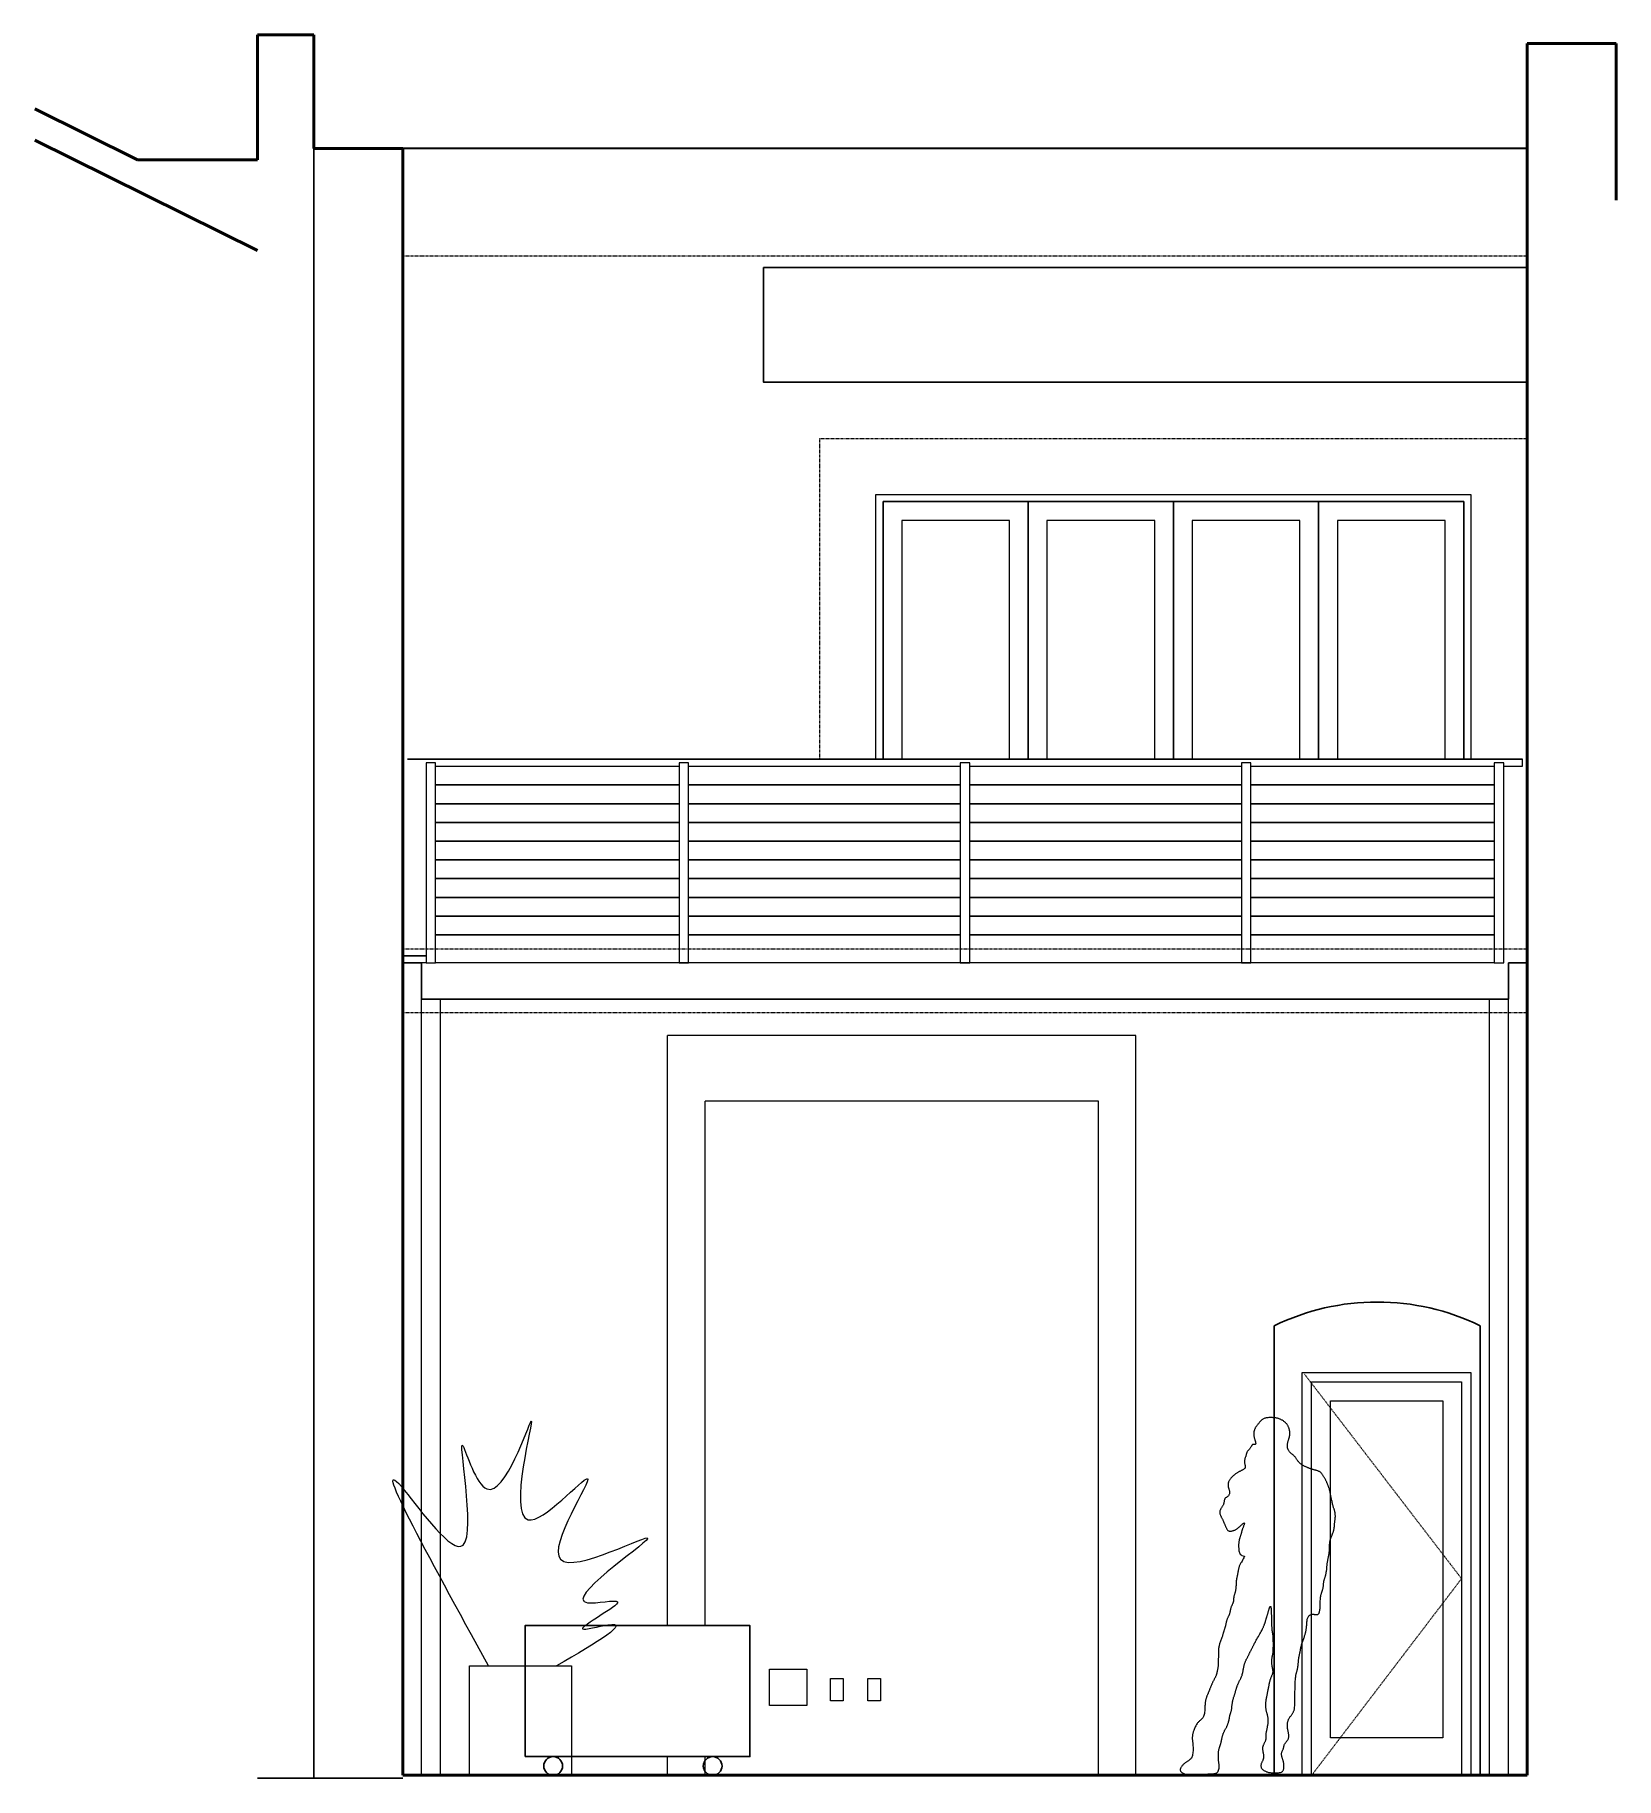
# Model space of a CAD drawing. Header units: inches. Extents: x -5536 to 8590, y -9140 to 228.
# Drawn here: x 7003.7 to 7341.3, y -4800.6 to -4428.3 of the extents above; entities that cross this region are included whole.
import ezdxf

# ---------------------------------------------------------------- set-up
doc = ezdxf.new("R2010")
doc.units = ezdxf.units.IN
doc.header["$LTSCALE"] = 0.125
doc.header["$MEASUREMENT"] = 0
doc.linetypes.add('DASHED', pattern=[0.75, 0.5, -0.25])
doc.linetypes.add('DOT', pattern=[0.25, 0, -0.25])
doc.layers.get('0').update_dxf_attribs({"linetype": 'CONTINUOUS'})
for name, color, linetype, lineweight in [('A-ELEV-1', 4, 'CONTINUOUS', 35), ('A-ELEV-2', 5, 'CONTINUOUS', 25), ('A-ELEV-3', 8, 'CONTINUOUS', 15), ('A-ELEV-BYND', 9, 'DASHED', 9), ('A-ELEV-CUT', 3, 'CONTINUOUS', 50), ('A-ELEV-GHOST', 8, 'DOT', 15)]:
    doc.layers.add(name, color=color, linetype=linetype, lineweight=lineweight)

# ---------------------------------------------------------------- blocks, each defined once
blk = doc.blocks.new('E01-PEEP-GREG01')
at = {"layer": 'A-ELEV-3'}
blk.add_lwpolyline([(3.52, 44.76), (3.39, 44.44), (3.25, 44.16), (3.12, 43.91), (3, 43.7), (2.88, 43.51), (2.77, 43.34), (2.68, 43.18), (2.59, 43.03), (2.52, 42.9), (2.46, 42.76), (2.41, 42.63), (2.37, 42.5), (2.33, 42.37), (2.3, 42.22), (2.26, 42.07), (2.23, 41.91), (2.2, 41.74), (2.16, 41.55), (2.12, 41.36), (2.08, 41.16), (2.04, 40.97), (2, 40.78), (1.97, 40.59), (1.93, 40.42), (1.9, 40.25), (1.87, 40.1), (1.84, 39.96), (1.82, 39.82), (1.8, 39.68), (1.78, 39.53), (1.77, 39.38), (1.75, 39.22), (1.74, 39.05), (1.73, 38.86), (1.73, 38.67), (1.72, 38.47), (1.71, 38.28), (1.7, 38.08), (1.68, 37.9), (1.66, 37.72), (1.64, 37.56), (1.61, 37.41), (1.57, 37.27), (1.54, 37.14), (1.5, 37.02), (1.46, 36.9), (1.43, 36.79), (1.39, 36.68), (1.36, 36.56), (1.33, 36.45), (1.3, 36.34), (1.28, 36.23), (1.26, 36.12), (1.24, 36), (1.23, 35.89), (1.21, 35.78), (1.2, 35.67), (1.19, 35.55), (1.19, 35.44), (1.18, 35.33), (1.16, 35.22), (1.15, 35.11), (1.12, 34.99), (1.09, 34.88), (1.06, 34.77), (1.01, 34.66), (0.96, 34.55), (0.91, 34.43), (0.86, 34.32), (0.8, 34.21), (0.75, 34.1), (0.7, 33.98), (0.66, 33.87), (0.62, 33.76), (0.59, 33.65), (0.56, 33.54), (0.54, 33.42), (0.51, 33.31), (0.49, 33.2), (0.46, 33.09), (0.44, 32.97), (0.42, 32.86), (0.39, 32.75), (0.37, 32.64), (0.34, 32.53), (0.3, 32.41), (0.27, 32.3), (0.23, 32.19), (0.18, 32.08), (0.13, 31.96), (0.07, 31.85), (0.02, 31.74), (-0.04, 31.63), (-0.09, 31.52), (-0.15, 31.4), (-0.19, 31.29), (-0.24, 31.18), (-0.27, 31.07), (-0.31, 30.95), (-0.34, 30.84), (-0.36, 30.73), (-0.39, 30.62), (-0.41, 30.51), (-0.43, 30.39), (-0.46, 30.28), (-0.48, 30.17), (-0.5, 30.06), (-0.53, 29.95), (-0.55, 29.83), (-0.58, 29.72), (-0.61, 29.61), (-0.64, 29.5), (-0.68, 29.38), (-0.72, 29.27), (-0.75, 29.16), (-0.79, 29.05), (-0.83, 28.94), (-0.87, 28.82), (-0.91, 28.71), (-0.94, 28.6), (-0.98, 28.49), (-1.01, 28.37), (-1.04, 28.25), (-1.07, 28.13), (-1.11, 28), (-1.14, 27.86), (-1.19, 27.71), (-1.24, 27.55), (-1.3, 27.38), (-1.37, 27.19), (-1.44, 27), (-1.51, 26.8), (-1.58, 26.61), (-1.65, 26.42), (-1.72, 26.23), (-1.78, 26.06), (-1.83, 25.89), (-1.88, 25.74), (-1.91, 25.58), (-1.95, 25.42), (-1.97, 25.24), (-1.99, 25.05), (-2.01, 24.82), (-2.02, 24.56), (-2.03, 24.26), (-2.04, 23.93), (-2.04, 23.58), (-2.05, 23.21), (-2.06, 22.85), (-2.06, 22.5), (-2.07, 22.17), (-2.08, 21.87), (-2.09, 21.61), (-2.11, 21.38), (-2.13, 21.19), (-2.14, 21.03), (-2.16, 20.88), (-2.19, 20.75), (-2.21, 20.63), (-2.23, 20.52), (-2.25, 20.41), (-2.28, 20.3), (-2.3, 20.18), (-2.32, 20.07), (-2.35, 19.96), (-2.38, 19.85), (-2.41, 19.74), (-2.44, 19.62), (-2.48, 19.51), (-2.51, 19.4), (-2.55, 19.29), (-2.6, 19.17), (-2.64, 19.06), (-2.69, 18.95), (-2.74, 18.84), (-2.8, 18.73), (-2.86, 18.61), (-2.92, 18.5), (-2.98, 18.39), (-3.04, 18.28), (-3.1, 18.16), (-3.16, 18.05), (-3.22, 17.94), (-3.28, 17.83), (-3.33, 17.72), (-3.39, 17.6), (-3.44, 17.49), (-3.48, 17.38), (-3.53, 17.27), (-3.58, 17.15), (-3.62, 17.04), (-3.67, 16.93), (-3.71, 16.82), (-3.76, 16.71), (-3.8, 16.59), (-3.85, 16.48), (-3.89, 16.37), (-3.94, 16.26), (-3.98, 16.15), (-4.03, 16.03), (-4.07, 15.92), (-4.12, 15.81), (-4.16, 15.7), (-4.21, 15.58), (-4.25, 15.47), (-4.3, 15.36), (-4.34, 15.25), (-4.39, 15.14), (-4.43, 15.02), (-4.48, 14.91), (-4.52, 14.8), (-4.56, 14.69), (-4.6, 14.57), (-4.64, 14.46), (-4.68, 14.35), (-4.72, 14.24), (-4.75, 14.12), (-4.78, 14.01), (-4.8, 13.89), (-4.83, 13.75), (-4.85, 13.6), (-4.87, 13.44), (-4.88, 13.25), (-4.9, 13.04), (-4.91, 12.8), (-4.92, 12.55), (-4.93, 12.27), (-4.94, 11.99), (-4.96, 11.71), (-4.99, 11.44), (-5.03, 11.18), (-5.08, 10.95), (-5.14, 10.74), (-5.21, 10.55), (-5.3, 10.39), (-5.39, 10.24), (-5.49, 10.11), (-5.6, 9.99), (-5.71, 9.88), (-5.82, 9.78), (-5.94, 9.68), (-6.05, 9.58), (-6.16, 9.48), (-6.27, 9.37), (-6.38, 9.26), (-6.49, 9.14), (-6.59, 9), (-6.69, 8.85), (-6.79, 8.69), (-6.89, 8.51), (-6.98, 8.32), (-7.07, 8.13), (-7.15, 7.94), (-7.22, 7.75), (-7.29, 7.56), (-7.35, 7.39), (-7.4, 7.22), (-7.45, 7.08), (-7.48, 6.94), (-7.52, 6.81), (-7.54, 6.68), (-7.56, 6.57), (-7.58, 6.45), (-7.59, 6.34), (-7.6, 6.23), (-7.61, 6.11), (-7.61, 6), (-7.61, 5.89), (-7.61, 5.78), (-7.61, 5.67), (-7.6, 5.55), (-7.59, 5.44), (-7.58, 5.33), (-7.56, 5.21), (-7.55, 5.09), (-7.53, 4.96), (-7.51, 4.81), (-7.5, 4.64), (-7.48, 4.46), (-7.47, 4.24), (-7.46, 4.01), (-7.46, 3.75), (-7.46, 3.48), (-7.46, 3.2), (-7.48, 2.93), (-7.5, 2.66), (-7.54, 2.41), (-7.59, 2.18), (-7.65, 1.98), (-7.73, 1.81), (-7.81, 1.66), (-7.91, 1.54), (-8.01, 1.43), (-8.12, 1.33), (-8.23, 1.24), (-8.34, 1.16), (-8.45, 1.09), (-8.56, 1.01), (-8.68, 0.94), (-8.79, 0.86), (-8.9, 0.78), (-9.01, 0.7), (-9.13, 0.62), (-9.24, 0.53), (-9.35, 0.44), (-9.46, 0.34), (-9.57, 0.24), (-9.67, 0.14), (-9.77, 0.03), (-9.86, -0.08), (-9.94, -0.19), (-10.02, -0.3), (-10.08, -0.42), (-10.13, -0.53), (-10.16, -0.64), (-10.19, -0.74), (-10.2, -0.85), (-10.19, -0.95), (-10.17, -1.05), (-10.14, -1.14), (-10.08, -1.23), (-10.01, -1.31), (-9.93, -1.39), (-9.83, -1.46), (-9.71, -1.53), (-9.58, -1.59), (-9.43, -1.65), (-9.27, -1.71), (-9.09, -1.76), (-8.91, -1.82), (-8.71, -1.86), (-8.5, -1.91), (-8.29, -1.95), (-8.07, -1.98), (-7.85, -2.01), (-7.62, -2.04), (-7.4, -2.06), (-7.17, -2.07), (-6.95, -2.08), (-6.74, -2.08), (-6.53, -2.08), (-6.34, -2.07), (-6.15, -2.06), (-5.97, -2.04), (-5.81, -2.01), (-5.66, -1.98), (-5.52, -1.95), (-5.37, -1.92), (-5.23, -1.89), (-5.09, -1.85), (-4.94, -1.82), (-4.78, -1.8), (-4.6, -1.78), (-4.42, -1.76), (-4.22, -1.75), (-4.03, -1.74), (-3.83, -1.73), (-3.64, -1.73), (-3.45, -1.72), (-3.28, -1.71), (-3.12, -1.7), (-2.97, -1.68), (-2.83, -1.66), (-2.71, -1.63), (-2.6, -1.6), (-2.5, -1.55), (-2.4, -1.5), (-2.32, -1.44), (-2.25, -1.37), (-2.18, -1.28), (-2.12, -1.19), (-2.07, -1.1), (-2.03, -0.99), (-1.99, -0.88), (-1.96, -0.77), (-1.93, -0.66), (-1.91, -0.55), (-1.9, -0.44), (-1.89, -0.33), (-1.88, -0.21), (-1.88, -0.1), (-1.88, 0.01), (-1.89, 0.12), (-1.9, 0.24), (-1.91, 0.35), (-1.93, 0.46), (-1.94, 0.58), (-1.96, 0.7), (-1.98, 0.83), (-1.99, 0.97), (-2.01, 1.12), (-2.02, 1.28), (-2.03, 1.46), (-2.04, 1.64), (-2.04, 1.83), (-2.04, 2.03), (-2.04, 2.23), (-2.04, 2.42), (-2.03, 2.6), (-2.02, 2.78), (-2.01, 2.94), (-1.99, 3.09), (-1.97, 3.23), (-1.95, 3.36), (-1.93, 3.48), (-1.9, 3.6), (-1.87, 3.71), (-1.84, 3.83), (-1.81, 3.94), (-1.77, 4.05), (-1.73, 4.16), (-1.69, 4.27), (-1.65, 4.39), (-1.61, 4.5), (-1.58, 4.61), (-1.54, 4.72), (-1.51, 4.84), (-1.48, 4.95), (-1.45, 5.06), (-1.43, 5.17), (-1.4, 5.28), (-1.38, 5.4), (-1.35, 5.51), (-1.33, 5.62), (-1.31, 5.73), (-1.29, 5.85), (-1.26, 5.96), (-1.24, 6.07), (-1.21, 6.18), (-1.18, 6.29), (-1.15, 6.41), (-1.12, 6.52), (-1.09, 6.63), (-1.05, 6.74), (-1.01, 6.86), (-0.97, 6.97), (-0.92, 7.08), (-0.87, 7.19), (-0.82, 7.3), (-0.76, 7.42), (-0.71, 7.53), (-0.65, 7.64), (-0.58, 7.75), (-0.52, 7.86), (-0.46, 7.98), (-0.4, 8.09), (-0.34, 8.2), (-0.28, 8.31), (-0.23, 8.43), (-0.18, 8.54), (-0.13, 8.65), (-0.08, 8.76), (-0.04, 8.87), (0, 8.99), (0.04, 9.1), (0.08, 9.21), (0.11, 9.32), (0.14, 9.44), (0.17, 9.55), (0.19, 9.66), (0.22, 9.77), (0.24, 9.88), (0.26, 10), (0.29, 10.11), (0.31, 10.22), (0.33, 10.33), (0.35, 10.45), (0.38, 10.56), (0.4, 10.67), (0.43, 10.78), (0.46, 10.89), (0.49, 11.01), (0.53, 11.12), (0.57, 11.23), (0.6, 11.34), (0.64, 11.46), (0.68, 11.57), (0.71, 11.68), (0.74, 11.79), (0.76, 11.9), (0.78, 12.02), (0.8, 12.13), (0.81, 12.24), (0.82, 12.35), (0.83, 12.46), (0.84, 12.58), (0.84, 12.69), (0.85, 12.8), (0.87, 12.91), (0.88, 13.03), (0.9, 13.14), (0.92, 13.25), (0.94, 13.36), (0.96, 13.47), (0.98, 13.59), (1, 13.7), (1.03, 13.81), (1.05, 13.92), (1.07, 14.04), (1.1, 14.15), (1.12, 14.26), (1.15, 14.37), (1.18, 14.48), (1.21, 14.6), (1.25, 14.71), (1.29, 14.82), (1.32, 14.93), (1.36, 15.05), (1.4, 15.16), (1.44, 15.27), (1.48, 15.38), (1.51, 15.49), (1.55, 15.61), (1.58, 15.72), (1.6, 15.83), (1.63, 15.94), (1.66, 16.06), (1.69, 16.17), (1.72, 16.28), (1.75, 16.39), (1.79, 16.5), (1.83, 16.62), (1.86, 16.73), (1.91, 16.84), (1.95, 16.95), (1.99, 17.07), (2.04, 17.18), (2.08, 17.29), (2.13, 17.4), (2.17, 17.51), (2.22, 17.63), (2.27, 17.74), (2.31, 17.85), (2.36, 17.96), (2.42, 18.07), (2.47, 18.19), (2.53, 18.3), (2.59, 18.41), (2.65, 18.52), (2.71, 18.64), (2.77, 18.75), (2.82, 18.86), (2.87, 18.97), (2.92, 19.08), (2.96, 19.2), (3, 19.31), (3.03, 19.42), (3.06, 19.53), (3.09, 19.65), (3.11, 19.76), (3.14, 19.87), (3.16, 19.98), (3.18, 20.09), (3.21, 20.21), (3.23, 20.32), (3.25, 20.43), (3.27, 20.54), (3.29, 20.66), (3.32, 20.77), (3.34, 20.88), (3.36, 20.99), (3.39, 21.1), (3.41, 21.22), (3.43, 21.33), (3.46, 21.44), (3.49, 21.55), (3.52, 21.67), (3.55, 21.78), (3.58, 21.89), (3.62, 22), (3.66, 22.11), (3.71, 22.23), (3.75, 22.34), (3.8, 22.45), (3.85, 22.56), (3.91, 22.67), (3.97, 22.79), (4.03, 22.9), (4.09, 23.01), (4.15, 23.12), (4.21, 23.24), (4.27, 23.35), (4.33, 23.46), (4.39, 23.57), (4.44, 23.68), (4.5, 23.8), (4.55, 23.91), (4.6, 24.02), (4.65, 24.13), (4.7, 24.25), (4.75, 24.36), (4.81, 24.47), (4.86, 24.58), (4.92, 24.69), (4.99, 24.81), (5.05, 24.92), (5.11, 25.03), (5.17, 25.14), (5.23, 25.26), (5.29, 25.37), (5.34, 25.48), (5.4, 25.6), (5.45, 25.72), (5.52, 25.85), (5.59, 26), (5.67, 26.17), (5.77, 26.35), (5.89, 26.56), (6.02, 26.8), (6.17, 27.06), (6.32, 27.33), (6.48, 27.61), (6.65, 27.89), (6.8, 28.16), (6.95, 28.42), (7.08, 28.66), (7.2, 28.87), (7.29, 29.06), (7.38, 29.22), (7.45, 29.37), (7.51, 29.5), (7.56, 29.63), (7.61, 29.74), (7.65, 29.86), (7.7, 29.97), (7.74, 30.08), (7.79, 30.19), (7.83, 30.3), (7.87, 30.42), (7.91, 30.53), (7.95, 30.64), (7.98, 30.75), (8.01, 30.87), (8.04, 30.98), (8.07, 31.09), (8.1, 31.2), (8.13, 31.31), (8.16, 31.43), (8.19, 31.54), (8.22, 31.65), (8.26, 31.76), (8.29, 31.87), (8.33, 31.99), (8.37, 32.1), (8.41, 32.21), (8.45, 32.32), (8.49, 32.44), (8.52, 32.55), (8.55, 32.66), (8.58, 32.77), (8.61, 32.88), (8.64, 33), (8.67, 33.11), (8.7, 33.22), (8.73, 33.33), (8.76, 33.45), (8.8, 33.56), (8.83, 33.67), (8.87, 33.77), (8.91, 33.86), (8.95, 33.93), (8.99, 33.99), (9.02, 34.03), (9.06, 34.04), (9.09, 34.03), (9.12, 33.98), (9.15, 33.9), (9.17, 33.78), (9.19, 33.62), (9.21, 33.41), (9.23, 33.16), (9.24, 32.85), (9.25, 32.48), (9.26, 32.08), (9.27, 31.65), (9.27, 31.2), (9.28, 30.76), (9.29, 30.32), (9.31, 29.92), (9.33, 29.56), (9.35, 29.25), (9.38, 28.98), (9.42, 28.74), (9.45, 28.53), (9.48, 28.32), (9.51, 28.1), (9.54, 27.87), (9.57, 27.61), (9.59, 27.31), (9.6, 26.98), (9.61, 26.63), (9.62, 26.27), (9.62, 25.9), (9.62, 25.55), (9.61, 25.22), (9.6, 24.92), (9.59, 24.66), (9.57, 24.43), (9.55, 24.24), (9.54, 24.08), (9.51, 23.93), (9.49, 23.8), (9.47, 23.69), (9.45, 23.57), (9.43, 23.46), (9.4, 23.35), (9.38, 23.24), (9.36, 23.12), (9.34, 23.01), (9.33, 22.9), (9.31, 22.79), (9.3, 22.67), (9.29, 22.56), (9.28, 22.45), (9.28, 22.34), (9.28, 22.23), (9.28, 22.11), (9.28, 22), (9.29, 21.89), (9.3, 21.78), (9.31, 21.67), (9.33, 21.55), (9.34, 21.44), (9.36, 21.33), (9.38, 21.22), (9.4, 21.1), (9.43, 20.99), (9.45, 20.88), (9.47, 20.77), (9.49, 20.66), (9.51, 20.54), (9.53, 20.43), (9.54, 20.32), (9.55, 20.21), (9.55, 20.09), (9.54, 19.98), (9.52, 19.87), (9.5, 19.76), (9.47, 19.65), (9.44, 19.53), (9.4, 19.42), (9.36, 19.31), (9.31, 19.2), (9.27, 19.08), (9.22, 18.97), (9.18, 18.86), (9.14, 18.75), (9.09, 18.64), (9.05, 18.52), (9.01, 18.41), (8.97, 18.3), (8.94, 18.19), (8.91, 18.07), (8.88, 17.96), (8.85, 17.85), (8.82, 17.74), (8.8, 17.63), (8.78, 17.51), (8.75, 17.4), (8.73, 17.29), (8.71, 17.18), (8.69, 17.07), (8.66, 16.95), (8.64, 16.84), (8.62, 16.73), (8.6, 16.62), (8.57, 16.5), (8.55, 16.39), (8.53, 16.28), (8.51, 16.17), (8.48, 16.06), (8.46, 15.94), (8.44, 15.83), (8.42, 15.72), (8.39, 15.61), (8.37, 15.49), (8.35, 15.38), (8.33, 15.27), (8.3, 15.16), (8.28, 15.05), (8.26, 14.93), (8.24, 14.82), (8.21, 14.71), (8.19, 14.6), (8.17, 14.48), (8.15, 14.37), (8.13, 14.25), (8.11, 14.13), (8.09, 14), (8.07, 13.86), (8.05, 13.71), (8.04, 13.55), (8.03, 13.37), (8.03, 13.19), (8.02, 13), (8.02, 12.8), (8.03, 12.61), (8.04, 12.41), (8.05, 12.23), (8.07, 12.05), (8.1, 11.89), (8.13, 11.74), (8.16, 11.6), (8.19, 11.47), (8.23, 11.35), (8.27, 11.23), (8.31, 11.12), (8.34, 11.01), (8.37, 10.89), (8.4, 10.78), (8.43, 10.67), (8.45, 10.56), (8.47, 10.45), (8.49, 10.33), (8.51, 10.22), (8.52, 10.11), (8.53, 10), (8.54, 9.88), (8.54, 9.77), (8.54, 9.66), (8.54, 9.55), (8.54, 9.44), (8.53, 9.32), (8.52, 9.21), (8.51, 9.1), (8.49, 8.99), (8.48, 8.87), (8.46, 8.76), (8.44, 8.65), (8.42, 8.54), (8.39, 8.43), (8.37, 8.31), (8.35, 8.2), (8.33, 8.09), (8.3, 7.98), (8.28, 7.86), (8.26, 7.75), (8.24, 7.64), (8.21, 7.53), (8.19, 7.42), (8.17, 7.3), (8.15, 7.19), (8.13, 7.08), (8.11, 6.97), (8.09, 6.86), (8.08, 6.74), (8.07, 6.63), (8.07, 6.52), (8.07, 6.41), (8.08, 6.29), (8.09, 6.18), (8.09, 6.07), (8.1, 5.96), (8.1, 5.85), (8.09, 5.73), (8.07, 5.62), (8.04, 5.51), (8.01, 5.4), (7.96, 5.28), (7.91, 5.17), (7.86, 5.06), (7.8, 4.95), (7.74, 4.84), (7.68, 4.72), (7.63, 4.61), (7.58, 4.5), (7.53, 4.39), (7.49, 4.27), (7.45, 4.16), (7.42, 4.05), (7.4, 3.94), (7.38, 3.83), (7.38, 3.71), (7.38, 3.6), (7.38, 3.49), (7.39, 3.38), (7.41, 3.26), (7.43, 3.15), (7.45, 3.04), (7.47, 2.93), (7.49, 2.82), (7.52, 2.7), (7.54, 2.59), (7.55, 2.48), (7.57, 2.37), (7.58, 2.26), (7.59, 2.14), (7.59, 2.03), (7.59, 1.92), (7.58, 1.81), (7.57, 1.69), (7.55, 1.58), (7.52, 1.47), (7.49, 1.36), (7.45, 1.25), (7.41, 1.13), (7.37, 1.02), (7.31, 0.91), (7.26, 0.8), (7.21, 0.68), (7.16, 0.57), (7.12, 0.46), (7.08, 0.35), (7.05, 0.24), (7.04, 0.12), (7.03, 0.01), (7.04, -0.1), (7.05, -0.21), (7.08, -0.31), (7.12, -0.41), (7.17, -0.51), (7.23, -0.6), (7.31, -0.69), (7.39, -0.77), (7.48, -0.85), (7.58, -0.92), (7.68, -0.99), (7.79, -1.05), (7.9, -1.11), (8.01, -1.17), (8.12, -1.23), (8.24, -1.28), (8.36, -1.32), (8.5, -1.37), (8.65, -1.41), (8.81, -1.44), (9, -1.47), (9.21, -1.5), (9.45, -1.52), (9.7, -1.53), (9.97, -1.54), (10.25, -1.53), (10.52, -1.52), (10.77, -1.5), (11.01, -1.46), (11.22, -1.41), (11.39, -1.35), (11.53, -1.27), (11.64, -1.19), (11.73, -1.09), (11.79, -0.99), (11.84, -0.88), (11.88, -0.77), (11.9, -0.66), (11.92, -0.55), (11.94, -0.44), (11.95, -0.33), (11.95, -0.21), (11.95, -0.1), (11.95, 0.01), (11.94, 0.12), (11.93, 0.24), (11.92, 0.35), (11.91, 0.46), (11.89, 0.57), (11.87, 0.68), (11.84, 0.8), (11.82, 0.91), (11.79, 1.02), (11.75, 1.13), (11.72, 1.25), (11.68, 1.36), (11.65, 1.47), (11.61, 1.58), (11.57, 1.69), (11.54, 1.81), (11.51, 1.92), (11.49, 2.03), (11.47, 2.14), (11.45, 2.26), (11.44, 2.37), (11.44, 2.48), (11.45, 2.59), (11.46, 2.7), (11.49, 2.82), (11.52, 2.93), (11.55, 3.04), (11.6, 3.15), (11.64, 3.26), (11.7, 3.38), (11.75, 3.49), (11.79, 3.6), (11.84, 3.71), (11.87, 3.83), (11.9, 3.94), (11.93, 4.05), (11.95, 4.16), (11.97, 4.27), (12, 4.38), (12.03, 4.49), (12.06, 4.59), (12.11, 4.69), (12.18, 4.79), (12.25, 4.89), (12.33, 4.99), (12.42, 5.08), (12.5, 5.18), (12.59, 5.27), (12.67, 5.37), (12.74, 5.47), (12.81, 5.57), (12.86, 5.68), (12.9, 5.79), (12.93, 5.89), (12.95, 6), (12.97, 6.12), (12.98, 6.23), (12.98, 6.34), (12.98, 6.45), (12.97, 6.56), (12.96, 6.68), (12.95, 6.79), (12.93, 6.9), (12.91, 7.01), (12.89, 7.12), (12.86, 7.24), (12.84, 7.35), (12.82, 7.46), (12.8, 7.57), (12.78, 7.69), (12.76, 7.8), (12.74, 7.91), (12.73, 8.02), (12.71, 8.13), (12.7, 8.25), (12.7, 8.36), (12.69, 8.47), (12.69, 8.58), (12.69, 8.7), (12.7, 8.81), (12.7, 8.92), (12.71, 9.03), (12.73, 9.14), (12.74, 9.26), (12.76, 9.37), (12.79, 9.48), (12.82, 9.59), (12.86, 9.7), (12.9, 9.82), (12.95, 9.93), (13.01, 10.04), (13.08, 10.15), (13.15, 10.27), (13.23, 10.38), (13.31, 10.49), (13.39, 10.6), (13.47, 10.71), (13.55, 10.83), (13.63, 10.94), (13.7, 11.05), (13.77, 11.16), (13.84, 11.28), (13.9, 11.39), (13.96, 11.5), (14.01, 11.61), (14.06, 11.72), (14.1, 11.84), (14.14, 11.96), (14.17, 12.11), (14.2, 12.29), (14.22, 12.5), (14.24, 12.78), (14.26, 13.11), (14.27, 13.52), (14.28, 14.01), (14.29, 14.56), (14.3, 15.15), (14.3, 15.76), (14.31, 16.38), (14.33, 16.97), (14.34, 17.52), (14.36, 18.01), (14.39, 18.42), (14.42, 18.75), (14.45, 19.02), (14.48, 19.24), (14.52, 19.42), (14.56, 19.56), (14.59, 19.69), (14.63, 19.8), (14.66, 19.91), (14.69, 20.03), (14.72, 20.14), (14.75, 20.25), (14.77, 20.36), (14.79, 20.48), (14.82, 20.59), (14.84, 20.7), (14.86, 20.81), (14.88, 20.92), (14.91, 21.04), (14.93, 21.15), (14.94, 21.26), (14.96, 21.37), (14.98, 21.49), (14.99, 21.6), (15, 21.71), (15.01, 21.82), (15.01, 21.93), (15.02, 22.05), (15.02, 22.16), (15.03, 22.27), (15.04, 22.38), (15.05, 22.5), (15.06, 22.61), (15.08, 22.72), (15.09, 22.83), (15.11, 22.94), (15.13, 23.06), (15.15, 23.17), (15.18, 23.28), (15.2, 23.39), (15.22, 23.51), (15.24, 23.62), (15.27, 23.73), (15.29, 23.84), (15.31, 23.95), (15.33, 24.07), (15.36, 24.18), (15.38, 24.29), (15.4, 24.4), (15.42, 24.51), (15.45, 24.63), (15.47, 24.74), (15.49, 24.85), (15.51, 24.96), (15.54, 25.08), (15.56, 25.19), (15.58, 25.3), (15.6, 25.41), (15.63, 25.53), (15.66, 25.66), (15.69, 25.79), (15.73, 25.92), (15.78, 26.07), (15.83, 26.24), (15.89, 26.41), (15.95, 26.6), (16.02, 26.79), (16.1, 26.98), (16.17, 27.18), (16.24, 27.37), (16.31, 27.56), (16.37, 27.73), (16.42, 27.89), (16.46, 28.04), (16.5, 28.18), (16.54, 28.31), (16.56, 28.43), (16.59, 28.55), (16.61, 28.67), (16.64, 28.78), (16.66, 28.89), (16.68, 29.01), (16.7, 29.12), (16.72, 29.25), (16.74, 29.38), (16.76, 29.51), (16.77, 29.66), (16.79, 29.83), (16.8, 30), (16.81, 30.19), (16.81, 30.38), (16.83, 30.57), (16.84, 30.77), (16.87, 30.96), (16.9, 31.15), (16.94, 31.32), (16.99, 31.48), (17.05, 31.63), (17.12, 31.76), (17.19, 31.88), (17.28, 31.99), (17.37, 32.08), (17.47, 32.16), (17.56, 32.22), (17.67, 32.27), (17.77, 32.3), (17.88, 32.33), (17.99, 32.35), (18.1, 32.35), (18.21, 32.35), (18.32, 32.35), (18.43, 32.34), (18.55, 32.33), (18.66, 32.31), (18.77, 32.3), (18.87, 32.3), (18.97, 32.3), (19.07, 32.31), (19.16, 32.33), (19.24, 32.37), (19.32, 32.42), (19.38, 32.49), (19.44, 32.59), (19.49, 32.7), (19.54, 32.83), (19.57, 32.99), (19.61, 33.18), (19.63, 33.39), (19.65, 33.62), (19.67, 33.88), (19.68, 34.15), (19.69, 34.43), (19.69, 34.71), (19.7, 34.98), (19.71, 35.24), (19.72, 35.48), (19.73, 35.69), (19.75, 35.88), (19.77, 36.04), (19.79, 36.19), (19.81, 36.32), (19.84, 36.45), (19.87, 36.56), (19.9, 36.68), (19.94, 36.79), (19.97, 36.9), (20.01, 37.01), (20.05, 37.13), (20.09, 37.24), (20.13, 37.35), (20.16, 37.46), (20.2, 37.57), (20.23, 37.69), (20.26, 37.8), (20.29, 37.91), (20.31, 38.02), (20.33, 38.14), (20.35, 38.25), (20.37, 38.36), (20.38, 38.47), (20.39, 38.58), (20.4, 38.7), (20.41, 38.81), (20.41, 38.92), (20.42, 39.03), (20.43, 39.15), (20.45, 39.26), (20.47, 39.37), (20.49, 39.48), (20.52, 39.59), (20.56, 39.71), (20.59, 39.82), (20.63, 39.93), (20.67, 40.04), (20.7, 40.15), (20.74, 40.27), (20.77, 40.38), (20.8, 40.49), (20.83, 40.6), (20.86, 40.72), (20.88, 40.83), (20.9, 40.94), (20.93, 41.05), (20.95, 41.16), (20.97, 41.28), (20.99, 41.39), (21.01, 41.5), (21.03, 41.61), (21.05, 41.73), (21.07, 41.84), (21.09, 41.95), (21.1, 42.06), (21.11, 42.17), (21.12, 42.29), (21.12, 42.4), (21.13, 42.51), (21.13, 42.62), (21.14, 42.74), (21.15, 42.85), (21.16, 42.96), (21.17, 43.07), (21.19, 43.18), (21.2, 43.3), (21.22, 43.41), (21.24, 43.52), (21.26, 43.63), (21.29, 43.75), (21.31, 43.86), (21.33, 43.97), (21.35, 44.08), (21.38, 44.19), (21.4, 44.31), (21.42, 44.42), (21.44, 44.53), (21.47, 44.64), (21.49, 44.76), (21.51, 44.87), (21.53, 44.98), (21.55, 45.1), (21.57, 45.22), (21.59, 45.35), (21.61, 45.49), (21.62, 45.64), (21.64, 45.8), (21.65, 45.98), (21.66, 46.16), (21.66, 46.35), (21.67, 46.55), (21.67, 46.75), (21.68, 46.94), (21.69, 47.12), (21.7, 47.3), (21.71, 47.46), (21.73, 47.61), (21.74, 47.75), (21.76, 47.88), (21.79, 48), (21.82, 48.12), (21.84, 48.23), (21.88, 48.35), (21.91, 48.46), (21.95, 48.57), (21.99, 48.68), (22.03, 48.79), (22.07, 48.91), (22.12, 49.02), (22.16, 49.13), (22.21, 49.24), (22.25, 49.36), (22.3, 49.47), (22.34, 49.58), (22.38, 49.69), (22.42, 49.8), (22.46, 49.92), (22.5, 50.03), (22.54, 50.14), (22.57, 50.25), (22.6, 50.36), (22.62, 50.48), (22.65, 50.59), (22.67, 50.7), (22.69, 50.81), (22.7, 50.93), (22.72, 51.04), (22.73, 51.15), (22.73, 51.26), (22.74, 51.37), (22.75, 51.49), (22.75, 51.6), (22.76, 51.71), (22.77, 51.82), (22.78, 51.94), (22.79, 52.05), (22.8, 52.16), (22.82, 52.27), (22.84, 52.38), (22.85, 52.5), (22.87, 52.61), (22.88, 52.72), (22.9, 52.83), (22.9, 52.95), (22.91, 53.06), (22.92, 53.17), (22.92, 53.28), (22.92, 53.39), (22.91, 53.51), (22.9, 53.62), (22.9, 53.73), (22.88, 53.84), (22.87, 53.96), (22.85, 54.07), (22.83, 54.18), (22.8, 54.29), (22.78, 54.4), (22.75, 54.52), (22.72, 54.63), (22.68, 54.74), (22.64, 54.86), (22.6, 54.97), (22.56, 55.1), (22.52, 55.23), (22.48, 55.36), (22.43, 55.51), (22.39, 55.68), (22.34, 55.85), (22.3, 56.04), (22.25, 56.23), (22.21, 56.42), (22.17, 56.62), (22.13, 56.81), (22.09, 57), (22.06, 57.17), (22.02, 57.33), (21.99, 57.48), (21.97, 57.62), (21.94, 57.75), (21.92, 57.87), (21.89, 57.99), (21.87, 58.11), (21.85, 58.22), (21.82, 58.33), (21.8, 58.44), (21.78, 58.56), (21.75, 58.67), (21.73, 58.78), (21.7, 58.89), (21.67, 59), (21.64, 59.12), (21.6, 59.23), (21.56, 59.34), (21.53, 59.45), (21.48, 59.56), (21.44, 59.68), (21.4, 59.79), (21.35, 59.9), (21.31, 60.01), (21.26, 60.13), (21.22, 60.24), (21.17, 60.35), (21.12, 60.46), (21.08, 60.57), (21.03, 60.69), (20.97, 60.8), (20.92, 60.91), (20.86, 61.02), (20.8, 61.14), (20.74, 61.25), (20.68, 61.36), (20.61, 61.47), (20.54, 61.58), (20.48, 61.7), (20.41, 61.81), (20.34, 61.92), (20.27, 62.03), (20.2, 62.14), (20.13, 62.25), (20.06, 62.35), (19.98, 62.44), (19.9, 62.53), (19.81, 62.62), (19.72, 62.69), (19.62, 62.76), (19.52, 62.82), (19.41, 62.87), (19.31, 62.92), (19.2, 62.96), (19.08, 63), (18.97, 63.04), (18.86, 63.07), (18.75, 63.1), (18.64, 63.13), (18.52, 63.16), (18.41, 63.18), (18.3, 63.21), (18.19, 63.24), (18.07, 63.27), (17.96, 63.31), (17.85, 63.35), (17.74, 63.39), (17.62, 63.43), (17.51, 63.47), (17.4, 63.51), (17.29, 63.56), (17.18, 63.6), (17.06, 63.65), (16.95, 63.69), (16.84, 63.74), (16.73, 63.79), (16.61, 63.84), (16.5, 63.89), (16.39, 63.94), (16.28, 63.99), (16.16, 64.05), (16.05, 64.11), (15.94, 64.18), (15.83, 64.24), (15.72, 64.32), (15.62, 64.39), (15.51, 64.47), (15.41, 64.56), (15.31, 64.65), (15.21, 64.75), (15.12, 64.85), (15.03, 64.96), (14.94, 65.07), (14.85, 65.18), (14.77, 65.29), (14.69, 65.4), (14.61, 65.51), (14.54, 65.62), (14.46, 65.73), (14.39, 65.84), (14.31, 65.95), (14.23, 66.05), (14.15, 66.14), (14.06, 66.24), (13.97, 66.32), (13.87, 66.41), (13.77, 66.49), (13.67, 66.57), (13.57, 66.64), (13.47, 66.72), (13.37, 66.81), (13.28, 66.9), (13.2, 66.99), (13.11, 67.08), (13.04, 67.19), (12.97, 67.29), (12.91, 67.4), (12.86, 67.51), (12.81, 67.62), (12.77, 67.73), (12.74, 67.85), (12.72, 67.96), (12.71, 68.07), (12.7, 68.18), (12.7, 68.29), (12.7, 68.41), (12.7, 68.52), (12.71, 68.63), (12.73, 68.74), (12.74, 68.85), (12.76, 68.97), (12.78, 69.08), (12.8, 69.19), (12.83, 69.3), (12.86, 69.42), (12.89, 69.53), (12.93, 69.64), (12.96, 69.75), (13, 69.86), (13.04, 69.98), (13.07, 70.09), (13.11, 70.2), (13.14, 70.31), (13.16, 70.43), (13.18, 70.54), (13.2, 70.65), (13.21, 70.76), (13.21, 70.87), (13.21, 70.99), (13.21, 71.1), (13.2, 71.21), (13.19, 71.32), (13.18, 71.44), (13.16, 71.55), (13.14, 71.66), (13.12, 71.77), (13.09, 71.88), (13.06, 72), (13.02, 72.11), (12.98, 72.22), (12.94, 72.33), (12.88, 72.44), (12.82, 72.56), (12.76, 72.67), (12.69, 72.77), (12.61, 72.88), (12.53, 72.99), (12.44, 73.09), (12.35, 73.19), (12.25, 73.28), (12.15, 73.38), (12.05, 73.47), (11.94, 73.55), (11.83, 73.63), (11.72, 73.71), (11.61, 73.78), (11.49, 73.84), (11.38, 73.9), (11.27, 73.95), (11.16, 74), (11.04, 74.05), (10.93, 74.09), (10.82, 74.13), (10.71, 74.17), (10.59, 74.2), (10.48, 74.23), (10.36, 74.25), (10.24, 74.28), (10.11, 74.3), (9.97, 74.32), (9.82, 74.33), (9.66, 74.34), (9.48, 74.35), (9.3, 74.36), (9.11, 74.36), (8.91, 74.36), (8.71, 74.35), (8.52, 74.34), (8.34, 74.31), (8.16, 74.29), (8, 74.25), (7.85, 74.2), (7.71, 74.15), (7.58, 74.09), (7.47, 74.02), (7.35, 73.94), (7.25, 73.86), (7.14, 73.78), (7.04, 73.68), (6.95, 73.59), (6.85, 73.49), (6.76, 73.38), (6.67, 73.27), (6.57, 73.16), (6.48, 73.05), (6.39, 72.94), (6.3, 72.83), (6.22, 72.71), (6.13, 72.6), (6.05, 72.49), (5.97, 72.38), (5.89, 72.27), (5.83, 72.15), (5.77, 72.04), (5.71, 71.93), (5.67, 71.82), (5.63, 71.7), (5.6, 71.59), (5.58, 71.48), (5.55, 71.37), (5.54, 71.26), (5.53, 71.14), (5.52, 71.03), (5.51, 70.92), (5.51, 70.81), (5.51, 70.69), (5.51, 70.58), (5.52, 70.47), (5.54, 70.36), (5.56, 70.25), (5.58, 70.13), (5.61, 70.02), (5.64, 69.91), (5.68, 69.8), (5.72, 69.69), (5.75, 69.57), (5.79, 69.46), (5.83, 69.35), (5.86, 69.24), (5.88, 69.13), (5.91, 69.02), (5.92, 68.93), (5.92, 68.84), (5.91, 68.76), (5.89, 68.7), (5.86, 68.66), (5.8, 68.64), (5.74, 68.63), (5.66, 68.63), (5.58, 68.63), (5.49, 68.64), (5.41, 68.64), (5.33, 68.63), (5.26, 68.6), (5.19, 68.56), (5.14, 68.5), (5.09, 68.42), (5.05, 68.34), (5, 68.25), (4.95, 68.15), (4.9, 68.04), (4.84, 67.94), (4.76, 67.84), (4.68, 67.74), (4.6, 67.65), (4.51, 67.55), (4.42, 67.46), (4.33, 67.36), (4.25, 67.26), (4.18, 67.16), (4.12, 67.06), (4.06, 66.96), (4.02, 66.85), (3.98, 66.74), (3.95, 66.63), (3.91, 66.52), (3.88, 66.41), (3.85, 66.3), (3.81, 66.18), (3.78, 66.07), (3.74, 65.96), (3.7, 65.85), (3.67, 65.74), (3.63, 65.62), (3.6, 65.51), (3.58, 65.4), (3.56, 65.29), (3.55, 65.17), (3.54, 65.06), (3.53, 64.95), (3.54, 64.84), (3.55, 64.73), (3.56, 64.61), (3.58, 64.5), (3.6, 64.39), (3.63, 64.28), (3.66, 64.17), (3.68, 64.06), (3.7, 63.96), (3.7, 63.85), (3.69, 63.76), (3.67, 63.66), (3.63, 63.58), (3.57, 63.5), (3.49, 63.42), (3.4, 63.35), (3.31, 63.28), (3.2, 63.21), (3.09, 63.15), (2.98, 63.1), (2.87, 63.04), (2.76, 62.99), (2.64, 62.93), (2.53, 62.88), (2.42, 62.83), (2.31, 62.77), (2.19, 62.71), (2.08, 62.65), (1.97, 62.58), (1.86, 62.5), (1.75, 62.42), (1.63, 62.34), (1.52, 62.25), (1.41, 62.15), (1.3, 62.06), (1.18, 61.96), (1.07, 61.86), (0.96, 61.75), (0.85, 61.64), (0.75, 61.54), (0.64, 61.43), (0.55, 61.31), (0.46, 61.2), (0.38, 61.09), (0.3, 60.98), (0.23, 60.87), (0.18, 60.75), (0.13, 60.64), (0.09, 60.53), (0.06, 60.42), (0.03, 60.31), (0.02, 60.19), (0.01, 60.08), (0.01, 59.97), (0.02, 59.86), (0.03, 59.74), (0.05, 59.63), (0.07, 59.52), (0.1, 59.41), (0.14, 59.3), (0.17, 59.18), (0.21, 59.07), (0.24, 58.96), (0.27, 58.85), (0.3, 58.73), (0.33, 58.62), (0.34, 58.51), (0.35, 58.4), (0.34, 58.29), (0.32, 58.18), (0.3, 58.07), (0.26, 57.96), (0.21, 57.86), (0.16, 57.76), (0.09, 57.67), (0.02, 57.59), (-0.07, 57.52), (-0.15, 57.45), (-0.25, 57.38), (-0.34, 57.32), (-0.42, 57.26), (-0.51, 57.19), (-0.58, 57.13), (-0.64, 57.05), (-0.69, 56.97), (-0.73, 56.88), (-0.76, 56.78), (-0.78, 56.68), (-0.8, 56.58), (-0.82, 56.47), (-0.83, 56.36), (-0.85, 56.24), (-0.88, 56.13), (-0.91, 56.02), (-0.95, 55.91), (-0.99, 55.8), (-1.04, 55.68), (-1.09, 55.57), (-1.15, 55.46), (-1.21, 55.35), (-1.28, 55.23), (-1.35, 55.12), (-1.43, 55.01), (-1.5, 54.9), (-1.57, 54.79), (-1.63, 54.67), (-1.68, 54.56), (-1.72, 54.45), (-1.75, 54.34), (-1.76, 54.22), (-1.76, 54.11), (-1.75, 54), (-1.74, 53.89), (-1.71, 53.78), (-1.67, 53.66), (-1.63, 53.55), (-1.58, 53.44), (-1.53, 53.33), (-1.48, 53.21), (-1.42, 53.1), (-1.36, 52.99), (-1.3, 52.88), (-1.24, 52.77), (-1.18, 52.65), (-1.13, 52.54), (-1.08, 52.43), (-1.02, 52.32), (-0.98, 52.2), (-0.93, 52.09), (-0.88, 51.98), (-0.84, 51.87), (-0.79, 51.76), (-0.75, 51.64), (-0.7, 51.53), (-0.66, 51.42), (-0.61, 51.31), (-0.56, 51.2), (-0.51, 51.08), (-0.46, 50.97), (-0.4, 50.86), (-0.35, 50.75), (-0.29, 50.64), (-0.22, 50.53), (-0.15, 50.43), (-0.08, 50.34), (0, 50.26), (0.08, 50.19), (0.17, 50.14), (0.26, 50.1), (0.36, 50.08), (0.46, 50.07), (0.56, 50.08), (0.67, 50.09), (0.78, 50.11), (0.89, 50.14), (1, 50.17), (1.12, 50.21), (1.23, 50.24), (1.34, 50.29), (1.45, 50.33), (1.57, 50.39), (1.68, 50.45), (1.79, 50.51), (1.9, 50.59), (2.01, 50.67), (2.13, 50.76), (2.24, 50.86), (2.35, 50.96), (2.46, 51.06), (2.58, 51.16), (2.69, 51.26), (2.8, 51.37), (2.91, 51.47), (3.02, 51.56), (3.13, 51.64), (3.22, 51.72), (3.31, 51.78), (3.39, 51.82), (3.45, 51.84), (3.49, 51.85), (3.51, 51.82), (3.52, 51.78), (3.51, 51.71), (3.49, 51.63), (3.46, 51.54), (3.43, 51.44), (3.38, 51.33), (3.34, 51.22), (3.29, 51.11), (3.25, 50.99), (3.21, 50.88), (3.16, 50.77), (3.12, 50.66), (3.08, 50.54), (3.05, 50.43), (3.01, 50.32), (2.98, 50.21), (2.95, 50.1), (2.92, 49.98), (2.89, 49.87), (2.86, 49.76), (2.83, 49.65), (2.8, 49.53), (2.77, 49.42), (2.74, 49.31), (2.7, 49.2), (2.66, 49.09), (2.62, 48.97), (2.58, 48.86), (2.54, 48.75), (2.51, 48.64), (2.47, 48.52), (2.44, 48.41), (2.41, 48.3), (2.38, 48.18), (2.36, 48.06), (2.34, 47.93), (2.32, 47.79), (2.3, 47.64), (2.29, 47.48), (2.28, 47.3), (2.28, 47.12), (2.27, 46.92), (2.28, 46.72), (2.29, 46.52), (2.3, 46.31), (2.32, 46.11), (2.35, 45.91), (2.39, 45.71), (2.45, 45.53), (2.52, 45.36), (2.63, 45.2), (2.78, 45.06), (2.97, 44.94), (3.22, 44.83), (3.52, 44.76)], dxfattribs=at)

msp = doc.modelspace()

# ---------------------------------------------------------------- linework, layer by layer
at = {"layer": 'A-ELEV-1'}
msp.add_line((7322.27889, -4452.60039), (7082.27889, -4452.60039), dxfattribs=at)
at = {"layer": 'A-ELEV-2'}
for p, q in [((7063.27869, -4452.60039), (7063.27869, -4800.60039)), ((7083.27889, -4583), (7321.27889, -4583)), ((7089.27889, -4588.5), (7141.27889, -4588.5)), ((7143.27889, -4588.5), (7201.27889, -4588.5)), ((7203.27889, -4588.5), (7261.27889, -4588.5)), ((7263.27889, -4588.5), (7315.27889, -4588.5)), ((7089.27889, -4592.5), (7141.27889, -4592.5)), ((7143.27889, -4592.5), (7201.27889, -4592.5)), ((7203.27889, -4592.5), (7261.27889, -4592.5)), ((7263.27889, -4592.5), (7315.27889, -4592.5)), ((7089.27889, -4596.5), (7141.27889, -4596.5)), ((7143.27889, -4596.5), (7201.27889, -4596.5)), ((7203.27889, -4596.5), (7261.27889, -4596.5)), ((7263.27889, -4596.5), (7315.27889, -4596.5)), ((7089.27889, -4600.5), (7141.27889, -4600.5)), ((7143.27889, -4600.5), (7201.27889, -4600.5)), ((7203.27889, -4600.5), (7261.27889, -4600.5)), ((7263.27889, -4600.5), (7315.27889, -4600.5)), ((7089.27889, -4604.5), (7141.27889, -4604.5)), ((7143.27889, -4604.5), (7201.27889, -4604.5)), ((7203.27889, -4604.5), (7261.27889, -4604.5)), ((7263.27889, -4604.5), (7315.27889, -4604.5)), ((7089.27889, -4608.5), (7141.27889, -4608.5)), ((7143.27889, -4608.5), (7201.27889, -4608.5)), ((7203.27889, -4608.5), (7261.27889, -4608.5)), ((7263.27889, -4608.5), (7315.27889, -4608.5)), ((7089.27889, -4612.5), (7141.27889, -4612.5)), ((7143.27889, -4612.5), (7201.27889, -4612.5)), ((7203.27889, -4612.5), (7261.27889, -4612.5)), ((7263.27889, -4612.5), (7315.27889, -4612.5)), ((7089.27889, -4616.5), (7141.27889, -4616.5)), ((7143.27889, -4616.5), (7201.27889, -4616.5)), ((7203.27889, -4616.5), (7261.27889, -4616.5)), ((7263.27889, -4616.5), (7315.27889, -4616.5)), ((7089.27889, -4620.5), (7141.27889, -4620.5)), ((7143.27889, -4620.5), (7201.27889, -4620.5)), ((7203.27889, -4620.5), (7261.27889, -4620.5)), ((7263.27889, -4620.5), (7315.27889, -4620.5)), ((7082.27889, -4625), (7087.27889, -4625)), ((7086.27889, -4626.5), (7082.27889, -4626.5)), ((7086.27889, -4634.25), (7086.27889, -4626.5)), ((7318.27889, -4626.5), (7322.27889, -4626.5)), ((7318.27889, -4634.25), (7318.27889, -4626.5)), ((7086.27889, -4634.25), (7318.27889, -4634.25)), ((7268.27889, -4800), (7268.27889, -4704)), ((7312.27889, -4704), (7312.27889, -4800)), ((7051.27869, -4800.60039), (7082.27889, -4800.60039)), ((7051.27869, -4800.60039), (7082.27889, -4800.60039))]:
    msp.add_line(p, q, dxfattribs=at)
msp.add_lwpolyline([(7322.27889, -4478), (7159.27889, -4478), (7159.27889, -4502.5), (7322.27889, -4502.5)], dxfattribs=at)
msp.add_lwpolyline([(7108.36288, -4796.00989), (7156.36288, -4796.00989), (7156.36288, -4768.00989), (7108.36288, -4768.00989)], close=True, dxfattribs=at)
for centre in [(7114.36288, -4798.00989), (7148.41424, -4798.00989)]:
    msp.add_circle(centre, 2, dxfattribs=at)
msp.add_arc((7290.27889, -4749.08751), 50.16855, 63.9903978, 116.0096022, dxfattribs=at)
at = {"layer": 'A-ELEV-3'}
for p, q in [((7089.27889, -4584.5), (7141.27889, -4584.5)), ((7143.27889, -4584.5), (7201.27889, -4584.5)), ((7203.27889, -4584.5), (7261.27889, -4584.5)), ((7263.27889, -4584.5), (7315.27889, -4584.5)), ((7317.27889, -4584.5), (7321.27889, -4584.5)), ((7321.27889, -4584.5), (7321.27889, -4583)), ((7087.27889, -4626.5), (7082.27889, -4626.5)), ((7315.27889, -4626.5), (7089.27889, -4626.5)), ((7086.27889, -4800), (7086.27889, -4634.25)), ((7090.27889, -4800), (7090.27889, -4634.25)), ((7314.27889, -4800), (7314.27889, -4634.25)), ((7318.27889, -4800), (7318.27889, -4634.25)), ((7238.77889, -4642), (7138.77889, -4642)), ((7138.77889, -4768.00989), (7138.77889, -4642)), ((7238.77889, -4800), (7238.77889, -4642)), ((7230.77889, -4656), (7146.77889, -4656)), ((7146.77889, -4768.00989), (7146.77889, -4656)), ((7230.77889, -4800), (7230.77889, -4656)), ((7138.77889, -4800), (7138.77889, -4796.00989)), ((7138.77889, -4800), (7138.77889, -4796.00989)), ((7146.77889, -4800), (7146.77889, -4796.00989)), ((7146.77889, -4800), (7146.77889, -4796.00989))]:
    msp.add_line(p, q, dxfattribs=at)
for points in [[(7183.27889, -4583), (7183.27889, -4526.5), (7310.27889, -4526.5), (7310.27889, -4583)], [(7184.77889, -4583), (7184.77889, -4528), (7308.77889, -4528), (7308.77889, -4583)], [(7215.77889, -4583), (7215.77889, -4528), (7184.77889, -4528), (7184.77889, -4583)], [(7246.77889, -4583), (7246.77889, -4528), (7215.77889, -4528), (7215.77889, -4583)], [(7277.77889, -4583), (7277.77889, -4528), (7246.77889, -4528), (7246.77889, -4583)], [(7308.77889, -4583), (7308.77889, -4528), (7277.77889, -4528), (7277.77889, -4583)], [(7211.77889, -4583), (7211.77889, -4532), (7188.77889, -4532), (7188.77889, -4583)], [(7242.77889, -4583), (7242.77889, -4532), (7219.77889, -4532), (7219.77889, -4583)], [(7273.77889, -4583), (7273.77889, -4532), (7250.77889, -4532), (7250.77889, -4583)], [(7304.77889, -4583), (7304.77889, -4532), (7281.77889, -4532), (7281.77889, -4583)], [(7274.27889, -4800), (7274.27889, -4714), (7310.27889, -4714), (7310.27889, -4800)]]:
    msp.add_lwpolyline(points, dxfattribs=at)
for points in [[(7087.27889, -4626.5), (7089.27889, -4626.5), (7089.27889, -4583.75), (7087.27889, -4583.75)], [(7141.27889, -4626.5), (7143.27889, -4626.5), (7143.27889, -4583.75), (7141.27889, -4583.75)], [(7201.27889, -4626.5), (7203.27889, -4626.5), (7203.27889, -4583.75), (7201.27889, -4583.75)], [(7261.27889, -4626.5), (7263.27889, -4626.5), (7263.27889, -4583.75), (7261.27889, -4583.75)], [(7315.27889, -4626.5), (7317.27889, -4626.5), (7317.27889, -4583.75), (7315.27889, -4583.75)], [(7276.27889, -4716), (7308.27889, -4716), (7308.27889, -4800), (7276.27889, -4800)], [(7280.27889, -4720), (7304.27889, -4720), (7304.27889, -4792), (7280.27889, -4792)], [(7096.50633, -4776.64292), (7118.29128, -4776.64292), (7118.29128, -4800), (7096.50633, -4800)], [(7160.57877, -4777.318), (7168.51592, -4777.318), (7168.51592, -4785.08143), (7160.57877, -4785.08143)], [(7173.5822, -4779.34324), (7176.28421, -4779.34324), (7176.28421, -4784.06881), (7173.5822, -4784.06881)], [(7181.51936, -4779.34324), (7184.22136, -4779.34324), (7184.22136, -4784.06881), (7181.51936, -4784.06881)]]:
    msp.add_lwpolyline(points, close=True, dxfattribs=at)
msp.add_open_spline([(7100.55934, -4776.64292), (7087.57194, -4752.95783), (7069.24193, -4719.52942), (7101.36922, -4765.05888), (7091.73513, -4716.86165), (7101.20321, -4749.53319), (7115.10148, -4706.36562), (7100.4492, -4759.56473), (7130.84611, -4724.97858), (7103.1692, -4765.5739), (7151.3641, -4739.18032), (7110.63154, -4766.34536), (7134.20985, -4760.90467), (7115.2773, -4770.6177), (7133.8231, -4765.50981), (7123.85677, -4771.56895), (7115.09181, -4776.64292)], degree=3, knots=[0, 0, 0, 0, 41.523659076, 58.605209741, 79.701490395, 90.128597768, 107.451949438, 128.559041826, 143.968073357, 162.114946954, 181.202487684, 199.953625685, 206.373123598, 215.761394365, 221.230905595, 237.047253433, 237.047253433, 237.047253433, 237.047253433], dxfattribs=at)
at = {"layer": 'A-ELEV-BYND'}
for p, q in [((7082.27889, -4475.5), (7322.27889, -4475.5)), ((7082.27889, -4623.5), (7322.27889, -4623.5)), ((7082.27889, -4637.10039), (7322.27889, -4637.10039))]:
    msp.add_line(p, q, dxfattribs=at)
msp.add_lwpolyline([(7171.27889, -4583), (7171.27889, -4514.5), (7322.27889, -4514.5), (7322.27889, -4583)], dxfattribs=at)
at = {"layer": 'A-ELEV-CUT'}
for p, q in [((7051.27869, -4428.31365), (7051.27869, -4454.96657)), ((7051.27869, -4428.31365), (7063.27869, -4428.31365)), ((7063.27869, -4428.31365), (7063.27869, -4452.60039)), ((7322.27889, -4800), (7322.27889, -4430.124)), ((7322.27889, -4430.124), (7341.27889, -4430.124)), ((7341.27889, -4463.61852), (7341.27889, -4430.124)), ((7003.72331, -4444.11539), (7025.63236, -4454.96657)), ((7003.72331, -4450.81098), (7051.27869, -4474.36437)), ((7025.63236, -4454.96657), (7051.27869, -4454.96657)), ((7063.27869, -4452.60039), (7082.27889, -4452.60039)), ((7082.27889, -4800), (7082.27889, -4452.60039)), ((7322.27889, -4800), (7082.27889, -4800))]:
    msp.add_line(p, q, dxfattribs=at)
at = {"layer": 'A-ELEV-GHOST'}
msp.add_lwpolyline([(7274.77889, -4714.35714), (7308.27889, -4758), (7276.27889, -4800)], dxfattribs=at)

# ---------------------------------------------------------------- block references
msp.add_blockref('E01-PEEP-GREG01', (7258.42031, -4797.96175))

doc.saveas('drawing.dxf')
